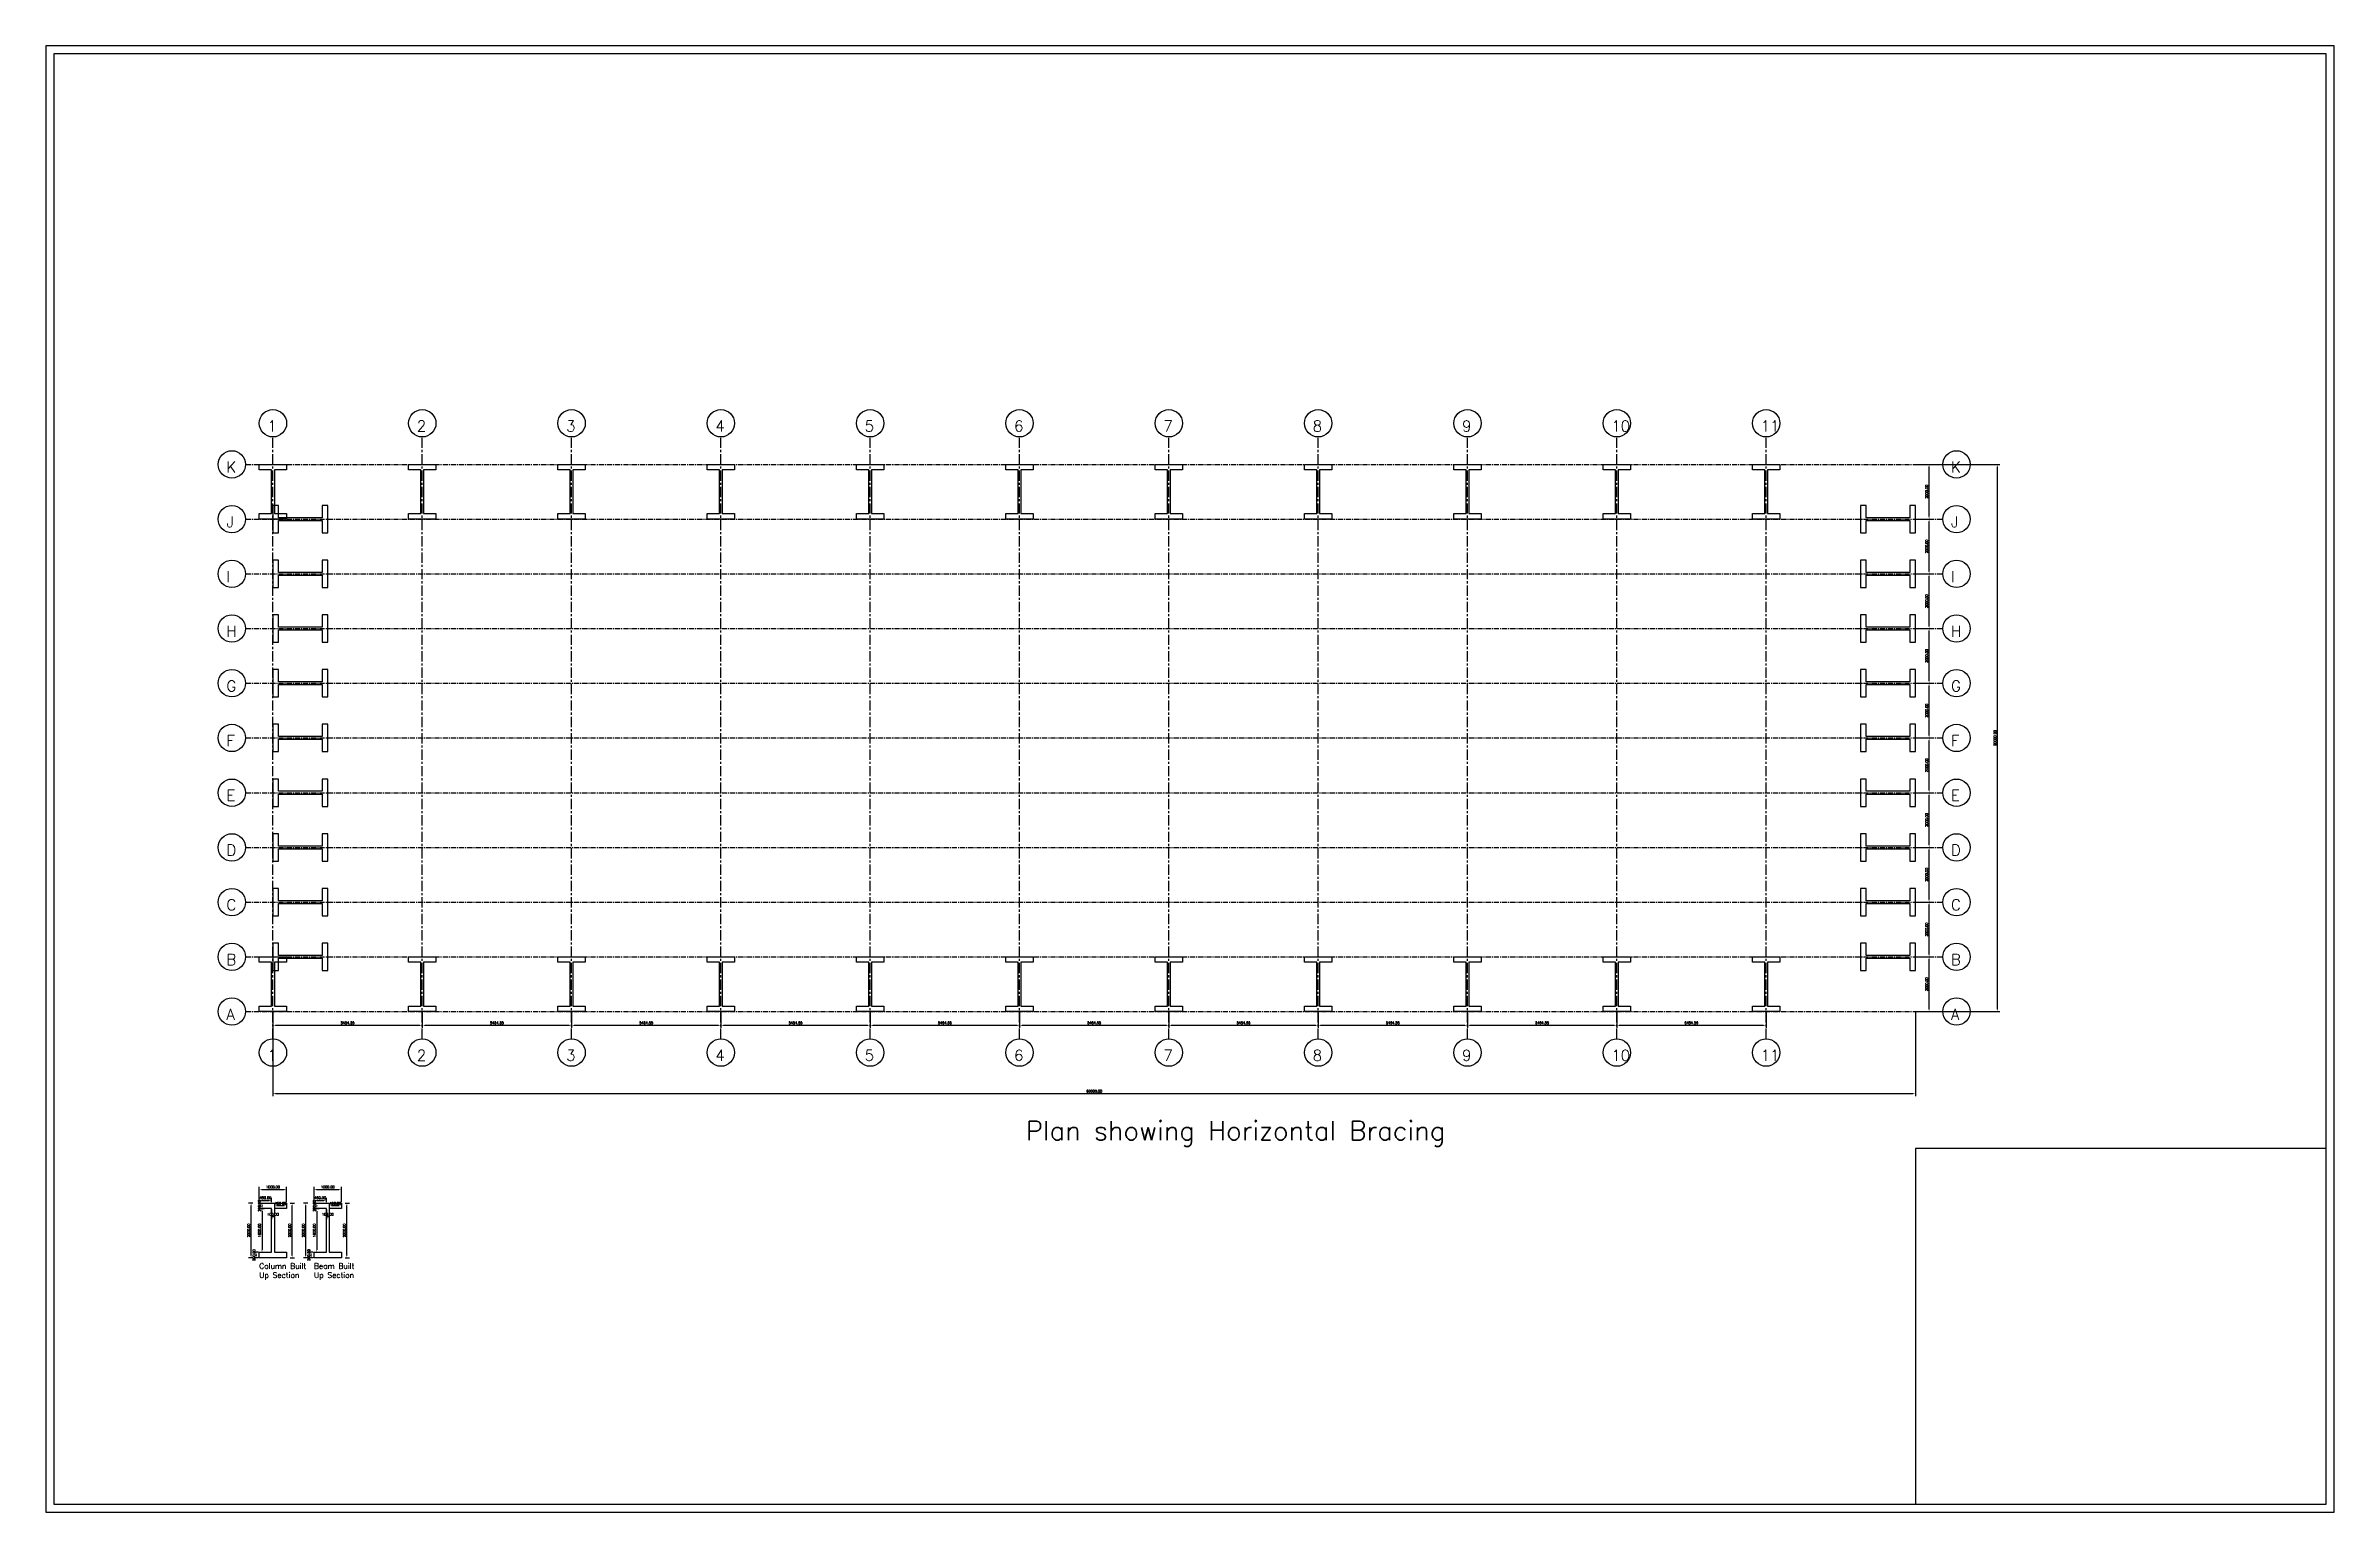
# Model space of a CAD drawing. Extents: x -8300 to 75300, y -18300 to 35300.
import ezdxf

# ---------------------------------------------------------------- set-up
doc = ezdxf.new("R2010")
doc.units = 0
doc.linetypes.add('Center', pattern=[2, 1.25, -0.25, 0.25, -0.25])
for name, color, linetype in [('Border', 3, 'Continuous'), ('Columns', 5, 'Continuous'), ('Dimensions', 6, 'Continuous'), ('Grids', 1, 'Continuous'), ('Text', 2, 'Continuous')]:
    doc.layers.add(name, color=color, linetype=linetype)
doc.styles.get("Standard").update_dxf_attribs({"font": 'simplex.shx'})
doc.dimstyles.new('karim', dxfattribs={"dimscale": 500, "dimtxt": 0.18, "dimasz": 0.18, "dimexe": 0.18, "dimexo": 0.0625, "dimgap": 0.09, "dimtad": 1, "dimzin": 0, "dimdsep": 46, "dimtxsty": 'Standard', "dimcen": 0.09, "dimadec": 0, "dimazin": 0, "dimtfac": 1, "dimtdec": 4, "dimtofl": 0, "dimtmove": 0, "dimatfit": 3, "dimfxl": 1, "dimtolj": 1, "dimtzin": 0, "dimarcsym": 0})
doc.dimstyles.new('karim2', dxfattribs={"dimscale": 500, "dimtxt": 0.18, "dimasz": 0.18, "dimexe": 0.18, "dimexo": 0.0625, "dimgap": 0.09, "dimtad": 1, "dimzin": 0, "dimdsep": 46, "dimtxsty": 'Standard', "dimcen": 0.09, "dimadec": 0, "dimazin": 0, "dimtfac": 1, "dimtdec": 4, "dimtofl": 0, "dimtmove": 0, "dimatfit": 3, "dimfxl": 1, "dimtolj": 1, "dimtzin": 0, "dimarcsym": 0})

# ---------------------------------------------------------------- blocks, each defined once
blk = doc.blocks.new('Vertical Down I Column')
blk.add_polyline3d([(-500, 0, 0), (-500, 200, 0), (-50, 200, 0), (-50, 1800, 0), (-500, 1800, 0), (-500, 2000, 0), (500, 2000, 0), (500, 1800, 0), (50, 1800, 0), (50, 200, 0), (500, 200, 0), (500, 0, 0), (-500, 0, 0)], close=True)
blk = doc.blocks.new('*D1')
at = {"color": 0, "linetype": 'ByBlock', "lineweight": -2}
for p, q in [((0, -31), (0, -590)), ((90, -500), (5365, -500)), ((5455, -31), (5455, -590))]:
    blk.add_line(p, q, dxfattribs=at)
at = {"color": 0}
for points in [[(0, -500), (90, -485), (90, -515)], [(5455, -500), (5365, -515), (5365, -485)]]:
    blk.add_solid(points, dxfattribs=at)
at = {"layer": 'Defpoints'}
for p in [(0, 0), (5455, 0), (5455, -500)]:
    blk.add_point(p, dxfattribs=at)
at = {"color": 0, "insert": (2727, -455), "char_height": 90, "attachment_point": 8}
blk.add_mtext('5454.55', dxfattribs=at)
blk = doc.blocks.new('*D2')
at = {"color": 0, "linetype": 'ByBlock', "lineweight": -2}
for p, q in [((5455, -31), (5455, -590)), ((5545, -500), (10819, -500)), ((10909, -31), (10909, -590))]:
    blk.add_line(p, q, dxfattribs=at)
at = {"color": 0}
for points in [[(5455, -500), (5545, -485), (5545, -515)], [(10909, -500), (10819, -515), (10819, -485)]]:
    blk.add_solid(points, dxfattribs=at)
at = {"layer": 'Defpoints'}
for p in [(5455, 0), (10909, 0), (10909, -500)]:
    blk.add_point(p, dxfattribs=at)
at = {"color": 0, "insert": (8182, -455), "char_height": 90, "attachment_point": 8}
blk.add_mtext('5454.55', dxfattribs=at)
blk = doc.blocks.new('*D3')
at = {"color": 0, "linetype": 'ByBlock', "lineweight": -2}
for p, q in [((10909, -31), (10909, -590)), ((10999, -500), (16274, -500)), ((16364, -31), (16364, -590))]:
    blk.add_line(p, q, dxfattribs=at)
at = {"color": 0}
for points in [[(10909, -500), (10999, -485), (10999, -515)], [(16364, -500), (16274, -515), (16274, -485)]]:
    blk.add_solid(points, dxfattribs=at)
at = {"layer": 'Defpoints'}
for p in [(10909, 0), (16364, 0), (16364, -500)]:
    blk.add_point(p, dxfattribs=at)
at = {"color": 0, "insert": (13636, -455), "char_height": 90, "attachment_point": 8}
blk.add_mtext('5454.55', dxfattribs=at)
blk = doc.blocks.new('*D4')
at = {"color": 0, "linetype": 'ByBlock', "lineweight": -2}
for p, q in [((16364, -31), (16364, -590)), ((16454, -500), (21728, -500)), ((21818, -31), (21818, -590))]:
    blk.add_line(p, q, dxfattribs=at)
at = {"color": 0}
for points in [[(16364, -500), (16454, -485), (16454, -515)], [(21818, -500), (21728, -515), (21728, -485)]]:
    blk.add_solid(points, dxfattribs=at)
at = {"layer": 'Defpoints'}
for p in [(16364, 0), (21818, 0), (21818, -500)]:
    blk.add_point(p, dxfattribs=at)
at = {"color": 0, "insert": (19091, -455), "char_height": 90, "attachment_point": 8}
blk.add_mtext('5454.55', dxfattribs=at)
blk = doc.blocks.new('*D5')
at = {"color": 0, "linetype": 'ByBlock', "lineweight": -2}
for p, q in [((21818, -31), (21818, -590)), ((21908, -500), (27183, -500)), ((27273, -31), (27273, -590))]:
    blk.add_line(p, q, dxfattribs=at)
at = {"color": 0}
for points in [[(21818, -500), (21908, -485), (21908, -515)], [(27273, -500), (27183, -515), (27183, -485)]]:
    blk.add_solid(points, dxfattribs=at)
at = {"layer": 'Defpoints'}
for p in [(21818, 0), (27273, 0), (27273, -500)]:
    blk.add_point(p, dxfattribs=at)
at = {"color": 0, "insert": (24545, -455), "char_height": 90, "attachment_point": 8}
blk.add_mtext('5454.55', dxfattribs=at)
blk = doc.blocks.new('*D6')
at = {"color": 0, "linetype": 'ByBlock', "lineweight": -2}
for p, q in [((27273, -31), (27273, -590)), ((27363, -500), (32637, -500)), ((32727, -31), (32727, -590))]:
    blk.add_line(p, q, dxfattribs=at)
at = {"color": 0}
for points in [[(27273, -500), (27363, -485), (27363, -515)], [(32727, -500), (32637, -515), (32637, -485)]]:
    blk.add_solid(points, dxfattribs=at)
at = {"layer": 'Defpoints'}
for p in [(27273, 0), (32727, 0), (32727, -500)]:
    blk.add_point(p, dxfattribs=at)
at = {"color": 0, "insert": (30000, -455), "char_height": 90, "attachment_point": 8}
blk.add_mtext('5454.55', dxfattribs=at)
blk = doc.blocks.new('*D7')
at = {"color": 0, "linetype": 'ByBlock', "lineweight": -2}
for p, q in [((32727, -31), (32727, -590)), ((32817, -500), (38092, -500)), ((38182, -31), (38182, -590))]:
    blk.add_line(p, q, dxfattribs=at)
at = {"color": 0}
for points in [[(32727, -500), (32817, -485), (32817, -515)], [(38182, -500), (38092, -515), (38092, -485)]]:
    blk.add_solid(points, dxfattribs=at)
at = {"layer": 'Defpoints'}
for p in [(32727, 0), (38182, 0), (38182, -500)]:
    blk.add_point(p, dxfattribs=at)
at = {"color": 0, "insert": (35455, -455), "char_height": 90, "attachment_point": 8}
blk.add_mtext('5454.55', dxfattribs=at)
blk = doc.blocks.new('*D8')
at = {"color": 0, "linetype": 'ByBlock', "lineweight": -2}
for p, q in [((38182, -31), (38182, -590)), ((38272, -500), (43546, -500)), ((43636, -31), (43636, -590))]:
    blk.add_line(p, q, dxfattribs=at)
at = {"color": 0}
for points in [[(38182, -500), (38272, -485), (38272, -515)], [(43636, -500), (43546, -515), (43546, -485)]]:
    blk.add_solid(points, dxfattribs=at)
at = {"layer": 'Defpoints'}
for p in [(38182, 0), (43636, 0), (43636, -500)]:
    blk.add_point(p, dxfattribs=at)
at = {"color": 0, "insert": (40909, -455), "char_height": 90, "attachment_point": 8}
blk.add_mtext('5454.55', dxfattribs=at)
blk = doc.blocks.new('*D9')
at = {"color": 0, "linetype": 'ByBlock', "lineweight": -2}
for p, q in [((43636, -31), (43636, -590)), ((43726, -500), (49001, -500)), ((49091, -31), (49091, -590))]:
    blk.add_line(p, q, dxfattribs=at)
at = {"color": 0}
for points in [[(43636, -500), (43726, -485), (43726, -515)], [(49091, -500), (49001, -515), (49001, -485)]]:
    blk.add_solid(points, dxfattribs=at)
at = {"layer": 'Defpoints'}
for p in [(43636, 0), (49091, 0), (49091, -500)]:
    blk.add_point(p, dxfattribs=at)
at = {"color": 0, "insert": (46364, -455), "char_height": 90, "attachment_point": 8}
blk.add_mtext('5454.55', dxfattribs=at)
blk = doc.blocks.new('*D10')
at = {"color": 0, "linetype": 'ByBlock', "lineweight": -2}
for p, q in [((49091, -31), (49091, -590)), ((49181, -500), (54455, -500)), ((54545, -31), (54545, -590))]:
    blk.add_line(p, q, dxfattribs=at)
at = {"color": 0}
for points in [[(49091, -500), (49181, -485), (49181, -515)], [(54545, -500), (54455, -515), (54455, -485)]]:
    blk.add_solid(points, dxfattribs=at)
at = {"layer": 'Defpoints'}
for p in [(49091, 0), (54545, 0), (54545, -500)]:
    blk.add_point(p, dxfattribs=at)
at = {"color": 0, "insert": (51818, -455), "char_height": 90, "attachment_point": 8}
blk.add_mtext('5454.55', dxfattribs=at)
blk = doc.blocks.new('Horizontal Left I beam')
blk.add_polyline3d([(0, -500, 0), (200, -500, 0), (200, -50, 0), (1800, -50, 0), (1800, -500, 0), (2000, -500, 0), (2000, 500, 0), (1800, 500, 0), (1800, 50, 0), (200, 50, 0), (200, 500, 0), (0, 500, 0), (0, -500, 0)], close=True)
blk = doc.blocks.new('Horizontal right I Column')
blk.add_polyline3d([(0, -500, 0), (200, -500, 0), (200, -50, 0), (1800, -50, 0), (1800, -500, 0), (2000, -500, 0), (2000, 500, 0), (1800, 500, 0), (1800, 50, 0), (200, 50, 0), (200, 500, 0), (0, 500, 0), (0, -500, 0)], close=True)
blk = doc.blocks.new('*D11')
at = {"color": 0, "linetype": 'ByBlock', "lineweight": -2}
for p, q in [((60031.25, 2000), (60590, 2000)), ((60500, 90), (60500, 1910)), ((60031.25, 0), (60590, 0))]:
    blk.add_line(p, q, dxfattribs=at)
at = {"color": 0}
for points in [[(60500, 2000), (60515, 1910), (60485, 1910)], [(60500, 0), (60485, 90), (60515, 90)]]:
    blk.add_solid(points, dxfattribs=at)
at = {"layer": 'Defpoints'}
for p in [(60000, 2000), (60500, 2000), (60000, 0)]:
    blk.add_point(p, dxfattribs=at)
at = {"color": 0, "insert": (60455, 1000), "char_height": 90, "attachment_point": 8, "rotation": 90}
blk.add_mtext('2000.00', dxfattribs=at)
blk = doc.blocks.new('*D12')
at = {"color": 0, "linetype": 'ByBlock', "lineweight": -2}
for p, q in [((60031.25, 4000), (60590, 4000)), ((60500, 2090), (60500, 3910)), ((60031.25, 2000), (60590, 2000))]:
    blk.add_line(p, q, dxfattribs=at)
at = {"color": 0}
for points in [[(60500, 4000), (60515, 3910), (60485, 3910)], [(60500, 2000), (60485, 2090), (60515, 2090)]]:
    blk.add_solid(points, dxfattribs=at)
at = {"layer": 'Defpoints'}
for p in [(60000, 4000), (60500, 4000), (60000, 2000)]:
    blk.add_point(p, dxfattribs=at)
at = {"color": 0, "insert": (60455, 3000), "char_height": 90, "attachment_point": 8, "rotation": 90}
blk.add_mtext('2000.00', dxfattribs=at)
blk = doc.blocks.new('*D13')
at = {"color": 0, "linetype": 'ByBlock', "lineweight": -2}
for p, q in [((60031.25, 6000), (60590, 6000)), ((60500, 4090), (60500, 5910)), ((60031.25, 4000), (60590, 4000))]:
    blk.add_line(p, q, dxfattribs=at)
at = {"color": 0}
for points in [[(60500, 6000), (60515, 5910), (60485, 5910)], [(60500, 4000), (60485, 4090), (60515, 4090)]]:
    blk.add_solid(points, dxfattribs=at)
at = {"layer": 'Defpoints'}
for p in [(60000, 6000), (60500, 6000), (60000, 4000)]:
    blk.add_point(p, dxfattribs=at)
at = {"color": 0, "insert": (60455, 5000), "char_height": 90, "attachment_point": 8, "rotation": 90}
blk.add_mtext('2000.00', dxfattribs=at)
blk = doc.blocks.new('*D14')
at = {"color": 0, "linetype": 'ByBlock', "lineweight": -2}
for p, q in [((60031.25, 8000), (60590, 8000)), ((60500, 6090), (60500, 7910)), ((60031.25, 6000), (60590, 6000))]:
    blk.add_line(p, q, dxfattribs=at)
at = {"color": 0}
for points in [[(60500, 8000), (60515, 7910), (60485, 7910)], [(60500, 6000), (60485, 6090), (60515, 6090)]]:
    blk.add_solid(points, dxfattribs=at)
at = {"layer": 'Defpoints'}
for p in [(60000, 8000), (60500, 8000), (60000, 6000)]:
    blk.add_point(p, dxfattribs=at)
at = {"color": 0, "insert": (60455, 7000), "char_height": 90, "attachment_point": 8, "rotation": 90}
blk.add_mtext('2000.00', dxfattribs=at)
blk = doc.blocks.new('*D15')
at = {"color": 0, "linetype": 'ByBlock', "lineweight": -2}
for p, q in [((60031.25, 10000), (60590, 10000)), ((60500, 8090), (60500, 9910)), ((60031.25, 8000), (60590, 8000))]:
    blk.add_line(p, q, dxfattribs=at)
at = {"color": 0}
for points in [[(60500, 10000), (60515, 9910), (60485, 9910)], [(60500, 8000), (60485, 8090), (60515, 8090)]]:
    blk.add_solid(points, dxfattribs=at)
at = {"layer": 'Defpoints'}
for p in [(60000, 10000), (60500, 10000), (60000, 8000)]:
    blk.add_point(p, dxfattribs=at)
at = {"color": 0, "insert": (60455, 9000), "char_height": 90, "attachment_point": 8, "rotation": 90}
blk.add_mtext('2000.00', dxfattribs=at)
blk = doc.blocks.new('*D16')
at = {"color": 0, "linetype": 'ByBlock', "lineweight": -2}
for p, q in [((60031.25, 12000), (60590, 12000)), ((60500, 10090), (60500, 11910)), ((60031.25, 10000), (60590, 10000))]:
    blk.add_line(p, q, dxfattribs=at)
at = {"color": 0}
for points in [[(60500, 12000), (60515, 11910), (60485, 11910)], [(60500, 10000), (60485, 10090), (60515, 10090)]]:
    blk.add_solid(points, dxfattribs=at)
at = {"layer": 'Defpoints'}
for p in [(60000, 12000), (60500, 12000), (60000, 10000)]:
    blk.add_point(p, dxfattribs=at)
at = {"color": 0, "insert": (60455, 11000), "char_height": 90, "attachment_point": 8, "rotation": 90}
blk.add_mtext('2000.00', dxfattribs=at)
blk = doc.blocks.new('*D17')
at = {"color": 0, "linetype": 'ByBlock', "lineweight": -2}
for p, q in [((60031.25, 14000), (60590, 14000)), ((60500, 12090), (60500, 13910)), ((60031.25, 12000), (60590, 12000))]:
    blk.add_line(p, q, dxfattribs=at)
at = {"color": 0}
for points in [[(60500, 14000), (60515, 13910), (60485, 13910)], [(60500, 12000), (60485, 12090), (60515, 12090)]]:
    blk.add_solid(points, dxfattribs=at)
at = {"layer": 'Defpoints'}
for p in [(60000, 14000), (60500, 14000), (60000, 12000)]:
    blk.add_point(p, dxfattribs=at)
at = {"color": 0, "insert": (60455, 13000), "char_height": 90, "attachment_point": 8, "rotation": 90}
blk.add_mtext('2000.00', dxfattribs=at)
blk = doc.blocks.new('*D18')
at = {"color": 0, "linetype": 'ByBlock', "lineweight": -2}
for p, q in [((60031.25, 16000), (60590, 16000)), ((60500, 14090), (60500, 15910)), ((60031.25, 14000), (60590, 14000))]:
    blk.add_line(p, q, dxfattribs=at)
at = {"color": 0}
for points in [[(60500, 16000), (60515, 15910), (60485, 15910)], [(60500, 14000), (60485, 14090), (60515, 14090)]]:
    blk.add_solid(points, dxfattribs=at)
at = {"layer": 'Defpoints'}
for p in [(60000, 16000), (60500, 16000), (60000, 14000)]:
    blk.add_point(p, dxfattribs=at)
at = {"color": 0, "insert": (60455, 15000), "char_height": 90, "attachment_point": 8, "rotation": 90}
blk.add_mtext('2000.00', dxfattribs=at)
blk = doc.blocks.new('*D19')
at = {"color": 0, "linetype": 'ByBlock', "lineweight": -2}
for p, q in [((60031.25, 18000), (60590, 18000)), ((60500, 16090), (60500, 17910)), ((60031.25, 16000), (60590, 16000))]:
    blk.add_line(p, q, dxfattribs=at)
at = {"color": 0}
for points in [[(60500, 18000), (60515, 17910), (60485, 17910)], [(60500, 16000), (60485, 16090), (60515, 16090)]]:
    blk.add_solid(points, dxfattribs=at)
at = {"layer": 'Defpoints'}
for p in [(60000, 18000), (60500, 18000), (60000, 16000)]:
    blk.add_point(p, dxfattribs=at)
at = {"color": 0, "insert": (60455, 17000), "char_height": 90, "attachment_point": 8, "rotation": 90}
blk.add_mtext('2000.00', dxfattribs=at)
blk = doc.blocks.new('*D20')
at = {"color": 0, "linetype": 'ByBlock', "lineweight": -2}
for p, q in [((60031.25, 20000), (60590, 20000)), ((60500, 18090), (60500, 19910)), ((60031.25, 18000), (60590, 18000))]:
    blk.add_line(p, q, dxfattribs=at)
at = {"color": 0}
for points in [[(60500, 20000), (60515, 19910), (60485, 19910)], [(60500, 18000), (60485, 18090), (60515, 18090)]]:
    blk.add_solid(points, dxfattribs=at)
at = {"layer": 'Defpoints'}
for p in [(60000, 20000), (60500, 20000), (60000, 18000)]:
    blk.add_point(p, dxfattribs=at)
at = {"color": 0, "insert": (60455, 19000), "char_height": 90, "attachment_point": 8, "rotation": 90}
blk.add_mtext('2000.00', dxfattribs=at)
blk = doc.blocks.new('*D21')
at = {"color": 0, "linetype": 'ByBlock', "lineweight": -2}
for p, q in [((0, -31.25), (0, -3090)), ((60000, -31.25), (60000, -3090)), ((90, -3000), (59910, -3000))]:
    blk.add_line(p, q, dxfattribs=at)
at = {"color": 0}
for points in [[(0, -3000), (90, -2985), (90, -3015)], [(60000, -3000), (59910, -3015), (59910, -2985)]]:
    blk.add_solid(points, dxfattribs=at)
at = {"layer": 'Defpoints'}
for p in [(0, 0), (60000, 0), (60000, -3000)]:
    blk.add_point(p, dxfattribs=at)
at = {"color": 0, "insert": (30000, -2955), "char_height": 90, "attachment_point": 8}
blk.add_mtext('60000.00', dxfattribs=at)
blk = doc.blocks.new('*D22')
at = {"color": 0, "linetype": 'ByBlock', "lineweight": -2}
for p, q in [((60031.25, 20000), (63090, 20000)), ((63000, 90), (63000, 19910)), ((60031.25, 0), (63090, 0))]:
    blk.add_line(p, q, dxfattribs=at)
at = {"color": 0}
for points in [[(63000, 20000), (63015, 19910), (62985, 19910)], [(63000, 0), (62985, 90), (63015, 90)]]:
    blk.add_solid(points, dxfattribs=at)
at = {"layer": 'Defpoints'}
for p in [(60000, 20000), (63000, 20000), (60000, 0)]:
    blk.add_point(p, dxfattribs=at)
at = {"color": 0, "insert": (62955, 10000), "char_height": 90, "attachment_point": 8, "rotation": 90}
blk.add_mtext('20000.00', dxfattribs=at)
blk = doc.blocks.new('Right Column Detailing')
blk.add_polyline3d([(-500, 0, 0), (-500, 200, 0), (-50, 200, 0), (-50, 1800, 0), (-500, 1800, 0), (-500, 2000, 0), (500, 2000, 0), (500, 1800, 0), (50, 1800, 0), (50, 200, 0), (500, 200, 0), (500, 0, 0), (-500, 0, 0)], close=True)
blk = doc.blocks.new('*D23')
at = {"color": 0, "linetype": 'ByBlock', "lineweight": -2}
for p, q in [((631.25, -7000), (790, -7000)), ((700, -8910), (700, -7090)), ((631.25, -9000), (790, -9000))]:
    blk.add_line(p, q, dxfattribs=at)
at = {"color": 0}
for points in [[(700, -7000), (715, -7090), (685, -7090)], [(700, -9000), (685, -8910), (715, -8910)]]:
    blk.add_solid(points, dxfattribs=at)
at = {"layer": 'Defpoints'}
for p in [(600, -7000), (700, -7000), (600, -9000)]:
    blk.add_point(p, dxfattribs=at)
at = {"color": 0, "insert": (655, -8000), "char_height": 90, "attachment_point": 8, "rotation": 90}
blk.add_mtext('2000.00', dxfattribs=at)
blk = doc.blocks.new('*D24')
at = {"color": 0, "linetype": 'ByBlock', "lineweight": -2}
for p, q in [((-531.25, -8800), (-690, -8800)), ((-531.25, -9000), (-690, -9000)), ((-600, -8910), (-600, -8890))]:
    blk.add_line(p, q, dxfattribs=at)
at = {"color": 0}
for points in [[(-600, -8800), (-585, -8890), (-615, -8890)], [(-600, -9000), (-615, -8910), (-585, -8910)]]:
    blk.add_solid(points, dxfattribs=at)
at = {"layer": 'Defpoints'}
for p in [(-600, -8800), (-500, -8800), (-500, -9000)]:
    blk.add_point(p, dxfattribs=at)
at = {"color": 0, "insert": (-645, -8900), "char_height": 90, "attachment_point": 8, "rotation": 90}
blk.add_mtext('200.00', dxfattribs=at)
blk = doc.blocks.new('*D25')
at = {"color": 0, "linetype": 'ByBlock', "lineweight": -2}
for p, q in [((-468.75, -7000), (-310, -7000)), ((-468.75, -7200), (-310, -7200)), ((-400, -7090), (-400, -7110))]:
    blk.add_line(p, q, dxfattribs=at)
at = {"color": 0}
for points in [[(-400, -7000), (-385, -7090), (-415, -7090)], [(-400, -7200), (-415, -7110), (-385, -7110)]]:
    blk.add_solid(points, dxfattribs=at)
at = {"layer": 'Defpoints'}
for p in [(-500, -7000), (-500, -7200), (-400, -7200)]:
    blk.add_point(p, dxfattribs=at)
at = {"color": 0, "insert": (-445, -7100), "char_height": 90, "attachment_point": 8, "rotation": 90}
blk.add_mtext('200.00', dxfattribs=at)
blk = doc.blocks.new('*D26')
at = {"color": 0, "linetype": 'ByBlock', "lineweight": -2}
for p, q in [((-468.75, -7200), (-310, -7200)), ((-400, -7290), (-400, -8710)), ((-468.75, -8800), (-310, -8800))]:
    blk.add_line(p, q, dxfattribs=at)
at = {"color": 0}
for points in [[(-400, -7200), (-385, -7290), (-415, -7290)], [(-400, -8800), (-415, -8710), (-385, -8710)]]:
    blk.add_solid(points, dxfattribs=at)
at = {"layer": 'Defpoints'}
for p in [(-500, -7200), (-500, -8800), (-400, -8800)]:
    blk.add_point(p, dxfattribs=at)
at = {"color": 0, "insert": (-445, -8000), "char_height": 90, "attachment_point": 8, "rotation": 90}
blk.add_mtext('1600.00', dxfattribs=at)
blk = doc.blocks.new('*D27')
at = {"color": 0, "linetype": 'ByBlock', "lineweight": -2}
for p, q in [((-500, -6968.75), (-500, -6410)), ((-410, -6500), (410, -6500)), ((500, -6968.75), (500, -6410))]:
    blk.add_line(p, q, dxfattribs=at)
at = {"color": 0}
for points in [[(-500, -6500), (-410, -6485), (-410, -6515)], [(500, -6500), (410, -6515), (410, -6485)]]:
    blk.add_solid(points, dxfattribs=at)
at = {"layer": 'Defpoints'}
for p in [(500, -6500), (-500, -7000), (500, -7000)]:
    blk.add_point(p, dxfattribs=at)
at = {"color": 0, "insert": (0, -6455), "char_height": 90, "attachment_point": 8}
blk.add_mtext('1000.00', dxfattribs=at)
blk = doc.blocks.new('*D28')
at = {"color": 0, "linetype": 'ByBlock', "lineweight": -2}
for p, q in [((-500, -6968.75), (-500, -6810)), ((-410, -6900), (-140, -6900)), ((-50, -6968.75), (-50, -6810))]:
    blk.add_line(p, q, dxfattribs=at)
at = {"color": 0}
for points in [[(-500, -6900), (-410, -6885), (-410, -6915)], [(-50, -6900), (-140, -6915), (-140, -6885)]]:
    blk.add_solid(points, dxfattribs=at)
at = {"layer": 'Defpoints'}
for p in [(-500, -7000), (-50, -6900), (-50, -7000)]:
    blk.add_point(p, dxfattribs=at)
at = {"color": 0, "insert": (-275, -6855), "char_height": 90, "attachment_point": 8}
blk.add_mtext('450.00', dxfattribs=at)
blk = doc.blocks.new('*D29')
at = {"color": 0, "linetype": 'ByBlock', "lineweight": -2}
for p, q in [((50, -7031.25), (50, -7190)), ((410, -7100), (140, -7100)), ((500, -7031.25), (500, -7190))]:
    blk.add_line(p, q, dxfattribs=at)
at = {"color": 0}
for points in [[(50, -7100), (140, -7085), (140, -7115)], [(500, -7100), (410, -7115), (410, -7085)]]:
    blk.add_solid(points, dxfattribs=at)
at = {"layer": 'Defpoints'}
for p in [(50, -7000), (50, -7100), (500, -7000)]:
    blk.add_point(p, dxfattribs=at)
at = {"color": 0, "insert": (275, -7055), "char_height": 90, "attachment_point": 8}
blk.add_mtext('450.00', dxfattribs=at)
blk = doc.blocks.new('*D30')
at = {"color": 0, "linetype": 'ByBlock', "lineweight": -2}
for p, q in [((-50, -7231.25), (-50, -7590)), ((40, -7500), (-40, -7500)), ((50, -7231.25), (50, -7590))]:
    blk.add_line(p, q, dxfattribs=at)
at = {"color": 0}
for points in [[(-50, -7500), (40, -7485), (40, -7515)], [(50, -7500), (-40, -7515), (-40, -7485)]]:
    blk.add_solid(points, dxfattribs=at)
at = {"layer": 'Defpoints'}
for p in [(-50, -7200), (50, -7200), (50, -7500)]:
    blk.add_point(p, dxfattribs=at)
at = {"color": 0, "insert": (0, -7455), "char_height": 90, "attachment_point": 8}
blk.add_mtext('100.00', dxfattribs=at)
blk = doc.blocks.new('*D31')
at = {"color": 0, "linetype": 'ByBlock', "lineweight": -2}
for p, q in [((-731.25, -7000), (-890, -7000)), ((-800, -8910), (-800, -7090)), ((-731.25, -9000), (-890, -9000))]:
    blk.add_line(p, q, dxfattribs=at)
at = {"color": 0}
for points in [[(-800, -7000), (-785, -7090), (-815, -7090)], [(-800, -9000), (-815, -8910), (-785, -8910)]]:
    blk.add_solid(points, dxfattribs=at)
at = {"layer": 'Defpoints'}
for p in [(-800, -7000), (-700, -7000), (-700, -9000)]:
    blk.add_point(p, dxfattribs=at)
at = {"color": 0, "insert": (-845, -8000), "char_height": 90, "attachment_point": 8, "rotation": 90}
blk.add_mtext('2000.00', dxfattribs=at)
blk = doc.blocks.new('Right Beam Detailing')
blk.add_polyline3d([(-500, 0, 0), (-500, 200, 0), (-50, 200, 0), (-50, 1800, 0), (-500, 1800, 0), (-500, 2000, 0), (500, 2000, 0), (500, 1800, 0), (50, 1800, 0), (50, 200, 0), (500, 200, 0), (500, 0, 0), (-500, 0, 0)], close=True)
blk = doc.blocks.new('*D32')
at = {"color": 0, "linetype": 'ByBlock', "lineweight": -2}
for p, q in [((2631.25, -7000), (2790, -7000)), ((2700, -8910), (2700, -7090)), ((2631.25, -9000), (2790, -9000))]:
    blk.add_line(p, q, dxfattribs=at)
at = {"color": 0}
for points in [[(2700, -7000), (2715, -7090), (2685, -7090)], [(2700, -9000), (2685, -8910), (2715, -8910)]]:
    blk.add_solid(points, dxfattribs=at)
at = {"layer": 'Defpoints'}
for p in [(2600, -7000), (2700, -7000), (2600, -9000)]:
    blk.add_point(p, dxfattribs=at)
at = {"color": 0, "insert": (2655, -8000), "char_height": 90, "attachment_point": 8, "rotation": 90}
blk.add_mtext('2000.00', dxfattribs=at)
blk = doc.blocks.new('*D33')
at = {"color": 0, "linetype": 'ByBlock', "lineweight": -2}
for p, q in [((1468.75, -8800), (1310, -8800)), ((1468.75, -9000), (1310, -9000)), ((1400, -8910), (1400, -8890))]:
    blk.add_line(p, q, dxfattribs=at)
at = {"color": 0}
for points in [[(1400, -8800), (1415, -8890), (1385, -8890)], [(1400, -9000), (1385, -8910), (1415, -8910)]]:
    blk.add_solid(points, dxfattribs=at)
at = {"layer": 'Defpoints'}
for p in [(1400, -8800), (1500, -8800), (1500, -9000)]:
    blk.add_point(p, dxfattribs=at)
at = {"color": 0, "insert": (1355, -8900), "char_height": 90, "attachment_point": 8, "rotation": 90}
blk.add_mtext('200.00', dxfattribs=at)
blk = doc.blocks.new('*D34')
at = {"color": 0, "linetype": 'ByBlock', "lineweight": -2}
for p, q in [((1531.25, -7000), (1690, -7000)), ((1531.25, -7200), (1690, -7200)), ((1600, -7090), (1600, -7110))]:
    blk.add_line(p, q, dxfattribs=at)
at = {"color": 0}
for points in [[(1600, -7000), (1615, -7090), (1585, -7090)], [(1600, -7200), (1585, -7110), (1615, -7110)]]:
    blk.add_solid(points, dxfattribs=at)
at = {"layer": 'Defpoints'}
for p in [(1500, -7000), (1500, -7200), (1600, -7200)]:
    blk.add_point(p, dxfattribs=at)
at = {"color": 0, "insert": (1555, -7100), "char_height": 90, "attachment_point": 8, "rotation": 90}
blk.add_mtext('200.00', dxfattribs=at)
blk = doc.blocks.new('*D35')
at = {"color": 0, "linetype": 'ByBlock', "lineweight": -2}
for p, q in [((1531.25, -7200), (1690, -7200)), ((1600, -7290), (1600, -8710)), ((1531.25, -8800), (1690, -8800))]:
    blk.add_line(p, q, dxfattribs=at)
at = {"color": 0}
for points in [[(1600, -7200), (1615, -7290), (1585, -7290)], [(1600, -8800), (1585, -8710), (1615, -8710)]]:
    blk.add_solid(points, dxfattribs=at)
at = {"layer": 'Defpoints'}
for p in [(1500, -7200), (1500, -8800), (1600, -8800)]:
    blk.add_point(p, dxfattribs=at)
at = {"color": 0, "insert": (1555, -8000), "char_height": 90, "attachment_point": 8, "rotation": 90}
blk.add_mtext('1600.00', dxfattribs=at)
blk = doc.blocks.new('*D36')
at = {"color": 0, "linetype": 'ByBlock', "lineweight": -2}
for p, q in [((1500, -6968.75), (1500, -6410)), ((1590, -6500), (2410, -6500)), ((2500, -6968.75), (2500, -6410))]:
    blk.add_line(p, q, dxfattribs=at)
at = {"color": 0}
for points in [[(1500, -6500), (1590, -6485), (1590, -6515)], [(2500, -6500), (2410, -6515), (2410, -6485)]]:
    blk.add_solid(points, dxfattribs=at)
at = {"layer": 'Defpoints'}
for p in [(2500, -6500), (1500, -7000), (2500, -7000)]:
    blk.add_point(p, dxfattribs=at)
at = {"color": 0, "insert": (2000, -6455), "char_height": 90, "attachment_point": 8}
blk.add_mtext('1000.00', dxfattribs=at)
blk = doc.blocks.new('*D37')
at = {"color": 0, "linetype": 'ByBlock', "lineweight": -2}
for p, q in [((1500, -6968.75), (1500, -6810)), ((1590, -6900), (1860, -6900)), ((1950, -6968.75), (1950, -6810))]:
    blk.add_line(p, q, dxfattribs=at)
at = {"color": 0}
for points in [[(1500, -6900), (1590, -6885), (1590, -6915)], [(1950, -6900), (1860, -6915), (1860, -6885)]]:
    blk.add_solid(points, dxfattribs=at)
at = {"layer": 'Defpoints'}
for p in [(1500, -7000), (1950, -6900), (1950, -7000)]:
    blk.add_point(p, dxfattribs=at)
at = {"color": 0, "insert": (1725, -6855), "char_height": 90, "attachment_point": 8}
blk.add_mtext('450.00', dxfattribs=at)
blk = doc.blocks.new('*D38')
at = {"color": 0, "linetype": 'ByBlock', "lineweight": -2}
for p, q in [((2050, -7031.25), (2050, -7190)), ((2410, -7100), (2140, -7100)), ((2500, -7031.25), (2500, -7190))]:
    blk.add_line(p, q, dxfattribs=at)
at = {"color": 0}
for points in [[(2050, -7100), (2140, -7085), (2140, -7115)], [(2500, -7100), (2410, -7115), (2410, -7085)]]:
    blk.add_solid(points, dxfattribs=at)
at = {"layer": 'Defpoints'}
for p in [(2050, -7000), (2050, -7100), (2500, -7000)]:
    blk.add_point(p, dxfattribs=at)
at = {"color": 0, "insert": (2275, -7055), "char_height": 90, "attachment_point": 8}
blk.add_mtext('450.00', dxfattribs=at)
blk = doc.blocks.new('*D39')
at = {"color": 0, "linetype": 'ByBlock', "lineweight": -2}
for p, q in [((1950, -7231.25), (1950, -7590)), ((2040, -7500), (1960, -7500)), ((2050, -7231.25), (2050, -7590))]:
    blk.add_line(p, q, dxfattribs=at)
at = {"color": 0}
for points in [[(1950, -7500), (2040, -7485), (2040, -7515)], [(2050, -7500), (1960, -7515), (1960, -7485)]]:
    blk.add_solid(points, dxfattribs=at)
at = {"layer": 'Defpoints'}
for p in [(1950, -7200), (2050, -7200), (2050, -7500)]:
    blk.add_point(p, dxfattribs=at)
at = {"color": 0, "insert": (2000, -7455), "char_height": 90, "attachment_point": 8}
blk.add_mtext('100.00', dxfattribs=at)
blk = doc.blocks.new('*D40')
at = {"color": 0, "linetype": 'ByBlock', "lineweight": -2}
for p, q in [((1268.75, -7000), (1110, -7000)), ((1200, -8910), (1200, -7090)), ((1268.75, -9000), (1110, -9000))]:
    blk.add_line(p, q, dxfattribs=at)
at = {"color": 0}
for points in [[(1200, -7000), (1215, -7090), (1185, -7090)], [(1200, -9000), (1185, -8910), (1215, -8910)]]:
    blk.add_solid(points, dxfattribs=at)
at = {"layer": 'Defpoints'}
for p in [(1200, -7000), (1300, -7000), (1300, -9000)]:
    blk.add_point(p, dxfattribs=at)
at = {"color": 0, "insert": (1155, -8000), "char_height": 90, "attachment_point": 8, "rotation": 90}
blk.add_mtext('2000.00', dxfattribs=at)

msp = doc.modelspace()

# ---------------------------------------------------------------- linework, layer by layer
at = {"layer": 'Border'}
for points in [[(-8300, -18300, 0), (75300, -18300, 0), (75300, 35300, 0), (-8300, 35300, 0), (-8300, -18300, 0)], [(-8000, -18000, 0), (75000, -18000, 0), (75000, 35000, 0), (-8000, 35000, 0), (-8000, -18000, 0)], [(60000, -18000, 0), (75000, -18000, 0), (75000, -5000, 0), (60000, -5000, 0), (60000, -18000, 0)]]:
    msp.add_polyline3d(points, dxfattribs=at)
at = {"layer": 'Grids', "linetype": 'Center', "ltscale": 300}
for p, q in [((0, -1000), (0, 21000)), ((5454.545, -1000), (5454.545, 21000)), ((10909.091, -1000), (10909.091, 21000)), ((16363.636, -1000), (16363.636, 21000)), ((21818.182, -1000), (21818.182, 21000)), ((27272.727, -1000), (27272.727, 21000)), ((32727.273, -1000), (32727.273, 21000)), ((38181.818, -1000), (38181.818, 21000)), ((43636.364, -1000), (43636.364, 21000)), ((49090.909, -1000), (49090.909, 21000)), ((54545.455, -1000), (54545.455, 21000))]:
    msp.add_line(p, q, dxfattribs=at)
at = {"layer": 'Grids', "linetype": 'Center', "ltscale": 150}
for p, q in [((-1000, 20000), (61000, 20000)), ((-1000, 18000), (61000, 18000)), ((-1000, 16000), (61000, 16000)), ((-1000, 14000), (61000, 14000)), ((-1000, 12000), (61000, 12000)), ((-1000, 10000), (61000, 10000)), ((-1000, 8000), (61000, 8000)), ((-1000, 6000), (61000, 6000)), ((-1000, 4000), (61000, 4000)), ((-1000, 2000), (61000, 2000)), ((-1000, 0), (61000, 0))]:
    msp.add_line(p, q, dxfattribs=at)
at = {"layer": 'Grids'}
for centre in [(0, 21500), (5454.545, 21500), (10909.091, 21500), (16363.636, 21500), (21818.182, 21500), (27272.727, 21500), (32727.273, 21500), (38181.818, 21500), (43636.364, 21500), (49090.909, 21500), (54545.455, 21500), (-1500, 20000), (61500, 20000), (-1500, 18000), (61500, 18000), (-1500, 16000), (61500, 16000), (-1500, 14000), (61500, 14000), (-1500, 12000), (61500, 12000), (-1500, 10000), (61500, 10000), (-1500, 8000), (61500, 8000), (-1500, 6000), (61500, 6000), (-1500, 4000), (61500, 4000), (-1500, 2000), (61500, 2000), (-1500, 0), (61500, 0), (0, -1500), (5454.545, -1500), (10909.091, -1500), (16363.636, -1500), (21818.182, -1500), (27272.727, -1500), (32727.273, -1500), (38181.818, -1500), (43636.364, -1500), (49090.909, -1500), (54545.455, -1500)]:
    msp.add_circle(centre, 500, dxfattribs=at)

# ---------------------------------------------------------------- block references
at = {"layer": 'Columns'}
for name, p in [('Vertical Down I Column', (0, 18000)), ('Vertical Down I Column', (5454.545, 18000)), ('Vertical Down I Column', (10909.091, 18000)), ('Vertical Down I Column', (16363.636, 18000)), ('Vertical Down I Column', (21818.182, 18000)), ('Vertical Down I Column', (27272.727, 18000)), ('Vertical Down I Column', (32727.273, 18000)), ('Vertical Down I Column', (38181.818, 18000)), ('Vertical Down I Column', (43636.364, 18000)), ('Vertical Down I Column', (49090.909, 18000)), ('Vertical Down I Column', (54545.455, 18000)), ('Horizontal Left I beam', (0, 18000)), ('Horizontal right I Column', (58000, 18000)), ('Horizontal Left I beam', (0, 16000)), ('Horizontal right I Column', (58000, 16000)), ('Horizontal Left I beam', (0, 14000)), ('Horizontal right I Column', (58000, 14000)), ('Horizontal Left I beam', (0, 12000)), ('Horizontal right I Column', (58000, 12000)), ('Horizontal Left I beam', (0, 10000)), ('Horizontal right I Column', (58000, 10000)), ('Horizontal Left I beam', (0, 8000)), ('Horizontal right I Column', (58000, 8000)), ('Horizontal Left I beam', (0, 6000)), ('Horizontal right I Column', (58000, 6000)), ('Horizontal Left I beam', (0, 4000)), ('Horizontal right I Column', (58000, 4000)), ('Vertical Down I Column', (0, 0)), ('Horizontal Left I beam', (0, 2000)), ('Vertical Down I Column', (5454.545, 0)), ('Vertical Down I Column', (10909.091, 0)), ('Vertical Down I Column', (16363.636, 0)), ('Vertical Down I Column', (21818.182, 0)), ('Vertical Down I Column', (27272.727, 0)), ('Vertical Down I Column', (32727.273, 0)), ('Vertical Down I Column', (38181.818, 0)), ('Vertical Down I Column', (43636.364, 0)), ('Vertical Down I Column', (49090.909, 0)), ('Vertical Down I Column', (54545.455, 0)), ('Horizontal right I Column', (58000, 2000)), ('Right Column Detailing', (0, -9000)), ('Right Beam Detailing', (2000, -9000))]:
    msp.add_blockref(name, p, dxfattribs=at)

# ---------------------------------------------------------------- texts
at = {"layer": 'Text', "char_height": 400, "attachment_point": 1}
for s, insert in [('1', (-200, 21600)), ('2', (5254.545, 21600)), ('3', (10709.091, 21600)), ('4', (16163.636, 21600)), ('5', (21618.182, 21600)), ('6', (27072.727, 21600)), ('7', (32527.273, 21600)), ('8', (37981.818, 21600)), ('9', (43436.364, 21600)), ('10', (48890.909, 21600)), ('11', (54345.455, 21600)), ('K', (-1700, 20100)), ('K', (61300, 20100)), ('J', (-1700, 18100)), ('J', (61300, 18100)), ('I', (-1700, 16100)), ('I', (61300, 16100)), ('H', (-1700, 14100)), ('H', (61300, 14100)), ('G', (-1700, 12100)), ('G', (61300, 12100)), ('F', (-1700, 10100)), ('F', (61300, 10100)), ('E', (-1700, 8100)), ('E', (61300, 8100)), ('D', (-1700, 6100)), ('D', (61300, 6100)), ('C', (-1700, 4100)), ('C', (61300, 4100)), ('B', (-1700, 2100)), ('B', (61300, 2100)), ('A', (-1700, 100)), ('A', (61300, 100)), ('1', (-200, -1400)), ('2', (5254.545, -1400)), ('3', (10709.091, -1400)), ('4', (16163.636, -1400)), ('5', (21618.182, -1400)), ('6', (27072.727, -1400)), ('7', (32527.273, -1400)), ('8', (37981.818, -1400)), ('9', (43436.364, -1400)), ('10', (48890.909, -1400)), ('11', (54345.455, -1400))]:
    msp.add_mtext(s, dxfattribs=dict(at, insert=insert))
at = {"layer": 'Text', "attachment_point": 1}
for s, insert, char_height, width in [('Plan showing Horizontal Bracing', (27500, -4000), 700, 20000), ('Column Built Up Section', (-500, -9200), 200, 2000), ('Beam Built Up Section', (1500, -9200), 200, 2000)]:
    msp.add_mtext(s, dxfattribs=dict(at, insert=insert, char_height=char_height, width=width))

# ---------------------------------------------------------------- dimensions: what is measured, and where the dimension line sits
at = {"layer": 'Dimensions'}
for p1, p2, distance, dimstyle, picture, middle in [((60000, 18000), (60000, 20000), -500, 'karim', '*D20', (60500, 19000)), ((60000, 0), (60000, 20000), -3000, 'karim', '*D22', (63000, 10000)), ((60000, 16000), (60000, 18000), -500, 'karim', '*D19', (60500, 17000)), ((60000, 14000), (60000, 16000), -500, 'karim', '*D18', (60500, 15000)), ((60000, 12000), (60000, 14000), -500, 'karim', '*D17', (60500, 13000)), ((60000, 10000), (60000, 12000), -500, 'karim', '*D16', (60500, 11000)), ((60000, 8000), (60000, 10000), -500, 'karim', '*D15', (60500, 9000)), ((60000, 6000), (60000, 8000), -500, 'karim', '*D14', (60500, 7000)), ((60000, 4000), (60000, 6000), -500, 'karim', '*D13', (60500, 5000)), ((60000, 2000), (60000, 4000), -500, 'karim', '*D12', (60500, 3000)), ((60000, 0), (60000, 2000), -500, 'karim', '*D11', (60500, 1000)), ((0, 0), (5454.5455, 0), -500, 'karim', '*D1', (2727.2727, -500)), ((0, 0), (60000, 0), -3000, 'karim', '*D21', (30000, -3000)), ((5454.545, 0), (10909.091, 0), -500, 'karim', '*D2', (8181.818, -500)), ((10909.0909, 0), (16363.6364, 0), -500, 'karim', '*D3', (13636.3636, -500)), ((16363.636, 0), (21818.182, 0), -500, 'karim', '*D4', (19090.909, -500)), ((21818.1818, 0), (27272.7273, 0), -500, 'karim', '*D5', (24545.4545, -500)), ((27272.727, 0), (32727.273, 0), -500, 'karim', '*D6', (30000, -500)), ((32727.2727, 0), (38181.8182, 0), -500, 'karim', '*D7', (35454.5455, -500)), ((38181.818, 0), (43636.364, 0), -500, 'karim', '*D8', (40909.091, -500)), ((43636.3636, 0), (49090.9091, 0), -500, 'karim', '*D9', (46363.6364, -500)), ((49090.909, 0), (54545.455, 0), -500, 'karim', '*D10', (51818.182, -500)), ((-500, -7000), (500, -7000), 500, 'karim', '*D27', (0, -6500)), ((1500, -7000), (2500, -7000), 500, 'karim2', '*D36', (2000, -6500)), ((-700, -9000), (-700, -7000), 100, 'karim', '*D31', (-800, -8000)), ((-500, -7000), (-500, -7200), 100, 'karim', '*D25', (-400, -7100)), ((-500, -7200), (-500, -8800), 100, 'karim', '*D26', (-400, -8000)), ((-500, -7000), (-50, -7000), 100, 'karim', '*D28', (-275, -6900)), ((-50, -7200), (50, -7200), -300, 'karim', '*D30', (0, -7500)), ((500, -7000), (50, -7000), 100, 'karim', '*D29', (275, -7100)), ((600, -9000), (600, -7000), -100, 'karim', '*D23', (700, -8000)), ((1300, -9000), (1300, -7000), 100, 'karim2', '*D40', (1200, -8000)), ((1500, -7000), (1500, -7200), 100, 'karim2', '*D34', (1600, -7100)), ((1500, -7200), (1500, -8800), 100, 'karim2', '*D35', (1600, -8000)), ((1500, -7000), (1950, -7000), 100, 'karim2', '*D37', (1725, -6900)), ((1950, -7200), (2050, -7200), -300, 'karim2', '*D39', (2000, -7500)), ((2500, -7000), (2050, -7000), 100, 'karim2', '*D38', (2275, -7100)), ((2600, -9000), (2600, -7000), -100, 'karim', '*D32', (2700, -8000)), ((-500, -9000), (-500, -8800), 100, 'karim', '*D24', (-600, -8900)), ((1500, -9000), (1500, -8800), 100, 'karim2', '*D33', (1400, -8900))]:
    dim = msp.add_aligned_dim(p1=p1, p2=p2, distance=distance, dimstyle=dimstyle, override={"dimpost": '<>'}, dxfattribs=at)
    dim.commit()
    dim.dimension.update_dxf_attribs({"geometry": picture, "text_midpoint": middle})

doc.saveas('drawing.dxf')
